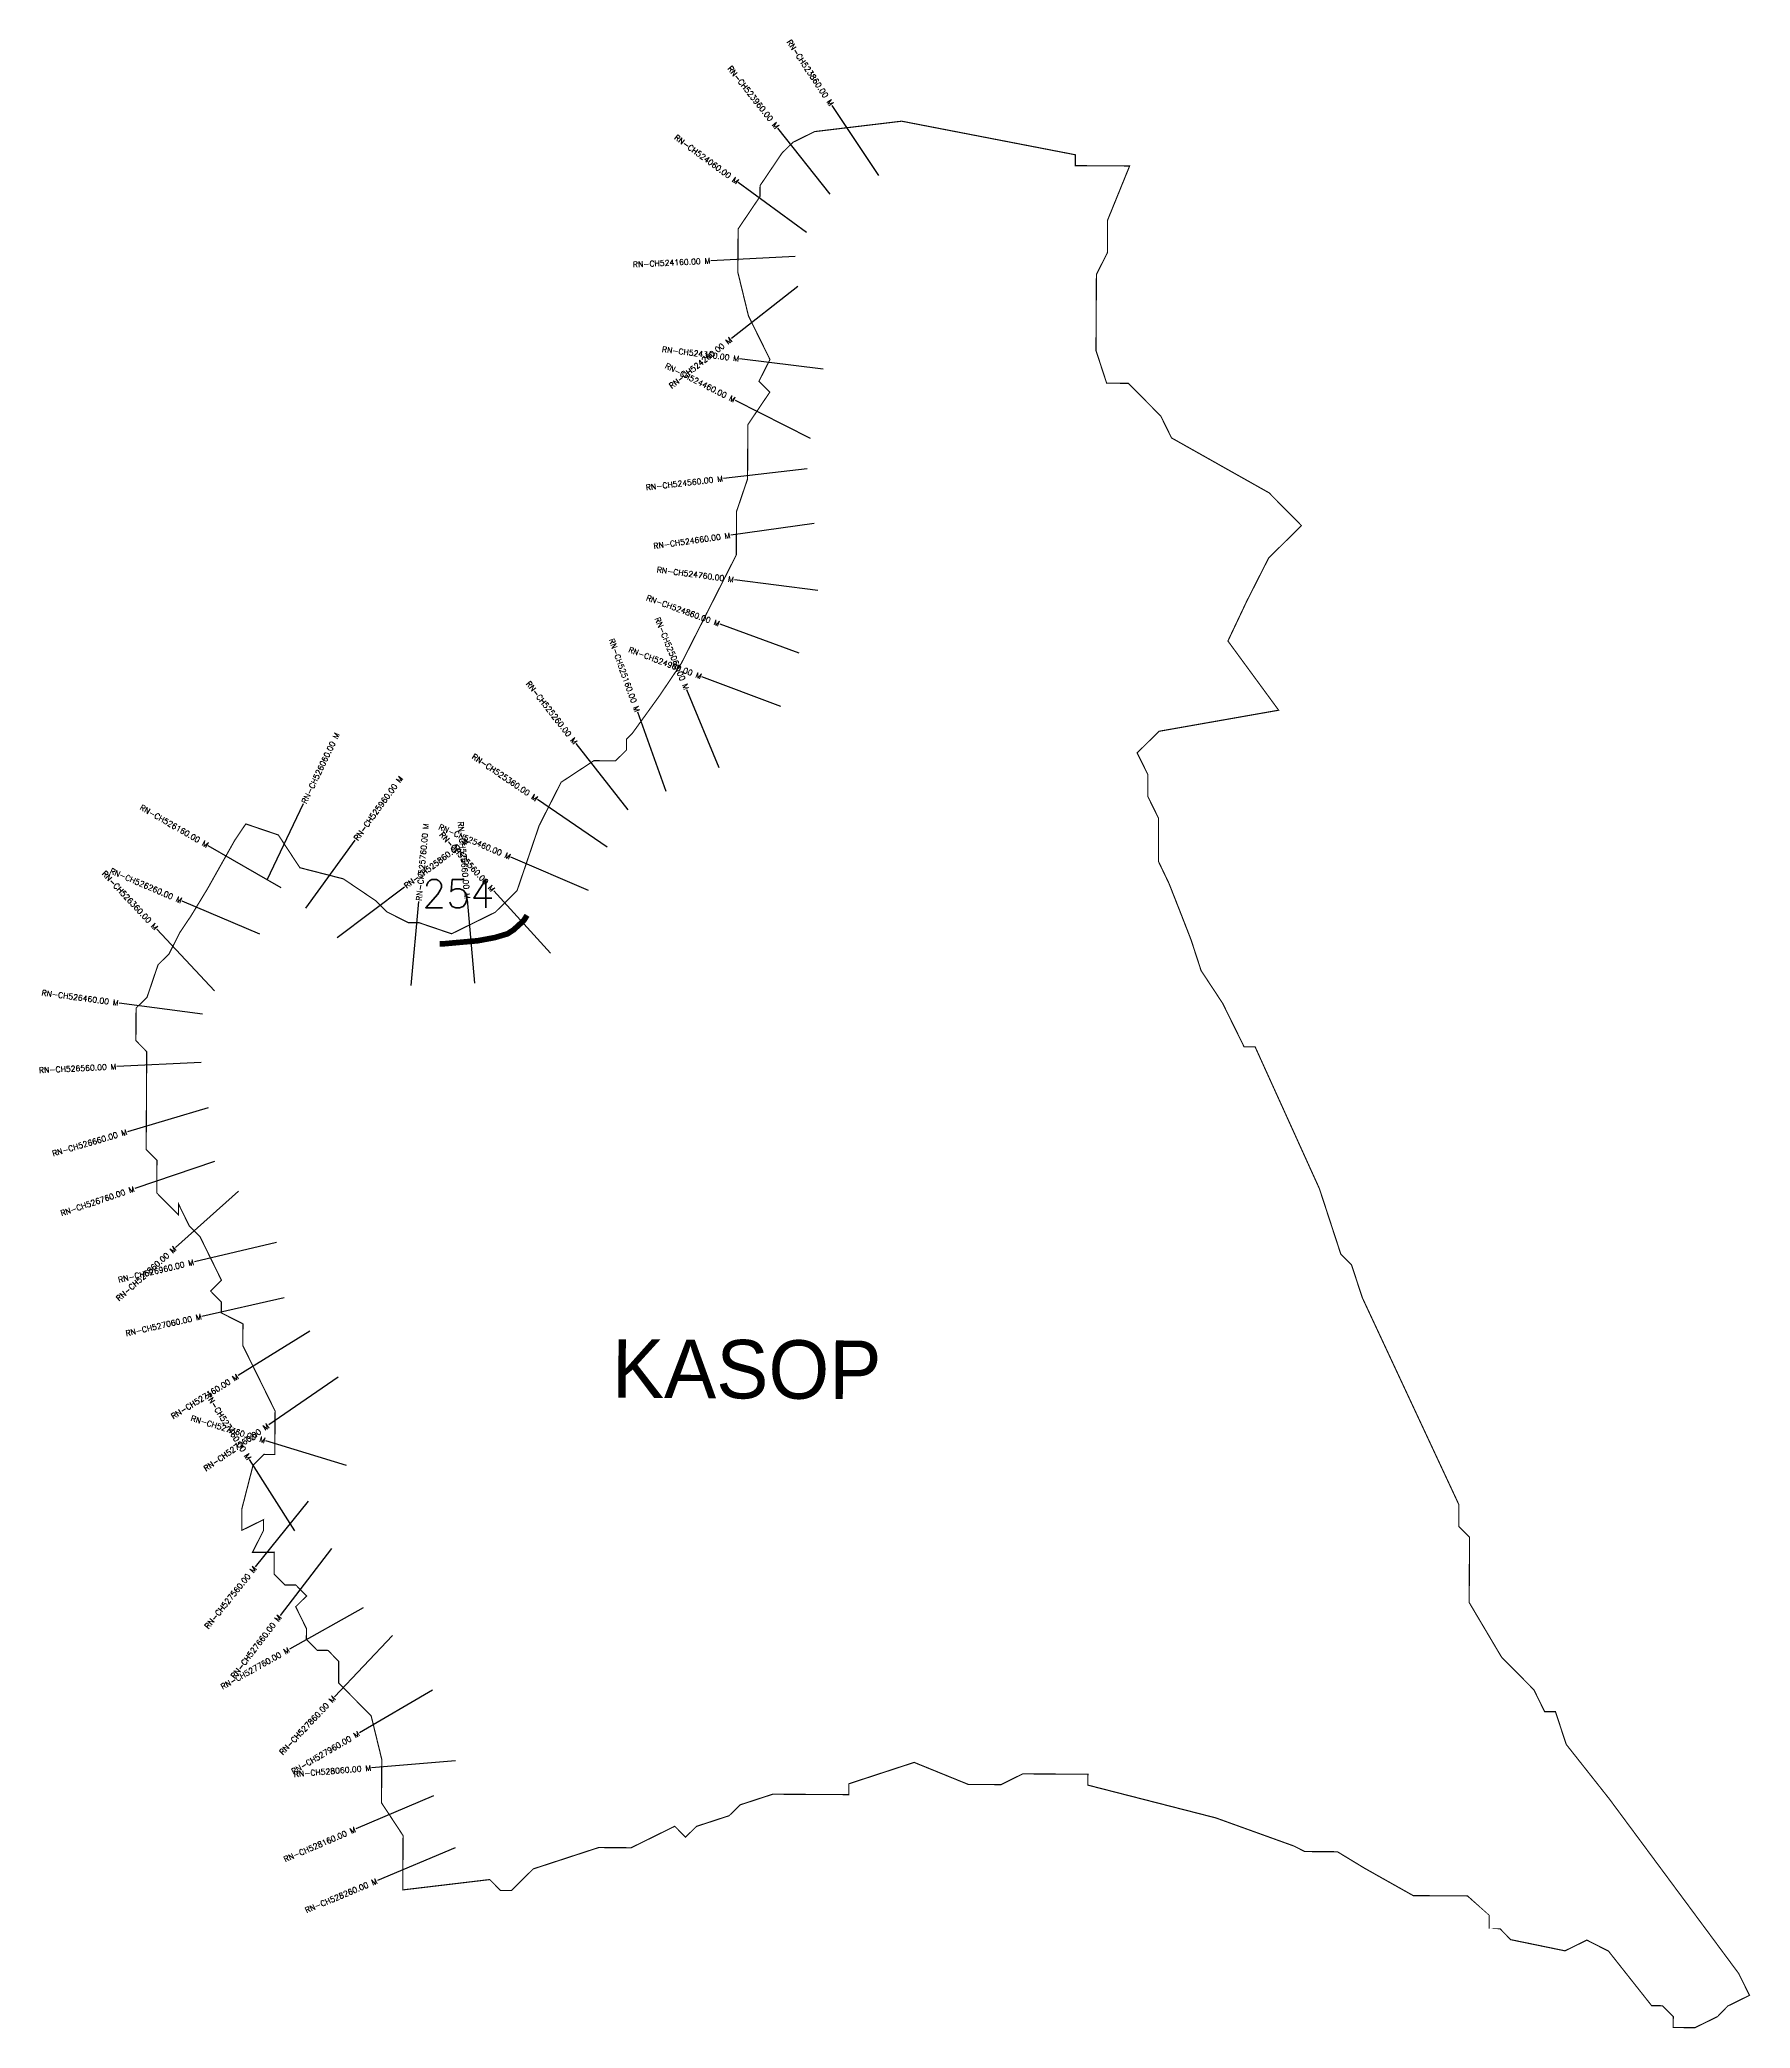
# Model space of a CAD drawing. Header units: metres. Extents: x 316875 to 319919, y 1873087 to 1876624.
import ezdxf
from ezdxf.enums import TextEntityAlignment as Align

# ---------------------------------------------------------------- set-up
doc = ezdxf.new("R2010")
doc.units = ezdxf.units.M
for name, color, linetype in [('ARTIFICIALLY PROTECTED', 4, 'Continuous'), ('CS', 134, 'Continuous'), ('CSMark', 6, 'Continuous'), ('VILLAGE NAME', 250, 'Continuous')]:
    doc.layers.add(name, color=color, linetype=linetype)
doc.styles.get("Standard").update_dxf_attribs({"font": 'simplex.shx'})

msp = doc.modelspace()

# ---------------------------------------------------------------- linework, layer by layer
at = {"color": 6, "const_width": 2, "flags": 128}
msp.add_lwpolyline([(318814.1356868989, 1876399.88855735), (318774.9043141943, 1876303.423785574), (318774.5765324662, 1876245.425343949), (318755.0447487741, 1876206.907533142), (318754.2797062205, 1876071.53917039), (318773.2654055535, 1876013.43157745), (318811.9503661172, 1876013.212947037), (318869.6210260137, 1875954.886723684), (318888.7158766621, 1875916.092611805), (319062.2227878371, 1875818.42553665), (319119.8934477337, 1875760.099313298), (319061.5672243808, 1875702.428653401), (319022.4453307734, 1875625.335361128), (318989.0481549746, 1875554.752928502), (319079.3509481165, 1875431.640775023), (318866.4520322657, 1875394.157790056), (318827.5484412893, 1875355.691459905), (318846.701618161, 1875316.955018686), (318846.4829877483, 1875278.270058122), (318865.5778383967, 1875239.475946243), (318865.5778383967, 1875162.37908638), (318884.2357560014, 1875123.369911678), (318903.3051121582, 1875074.933394988), (318923.3258556346, 1875023.583585873), (318941.3600037571, 1874968.360286136), (318979.7171825926, 1874910.143214099), (319017.9652101127, 1874832.612661), (319037.5187792925, 1874832.612661), (319151.8549684134, 1874580.482700227), (319189.8843655207, 1874464.267186565), (319209.0883674846, 1874444.786555747), (319228.132065259, 1874386.678635024), (319400.0512206671, 1874018.333160589), (319399.8325902544, 1873979.648200025), (319419.0369199999, 1873960.225567648), (319418.3813565436, 1873844.228684399), (319475.8913844691, 1873747.2171727), (319533.5620443657, 1873688.890949348), (319552.656895014, 1873650.096837468), (319571.9703760751, 1873649.987686153), (319591.0140738496, 1873591.879765431), (319667.7795843945, 1873494.759430199), (319898.0829615971, 1873184.084287878), (319917.2013562453, 1873145.359636307), (319878.3837003663, 1873126.19532535), (319860.3683422307, 1873107.511668171), (319820.1666283289, 1873087.838146515), (319781.4816677651, 1873088.056776927), (319781.5911468623, 1873107.42825643), (319762.3868171168, 1873126.850888807), (319743.0733360557, 1873126.960040122), (319666.2498270691, 1873224.080703136), (319627.7320162625, 1873243.612486828), (319588.9379043833, 1873224.51763618), (319492.3636535103, 1873244.377529382), (319473.1596515465, 1873263.8581602), (319453.7881720438, 1873263.967639297), (319453.7881720439, 1873283.391512436), (319415.4309932083, 1873322.184711334), (319318.8055894614, 1873322.730795694), (319232.0521338739, 1873371.564333271), (319183.8741597529, 1873400.807760933), (319125.8757181281, 1873401.135542661), (319106.5879773948, 1873410.930597619), (318967.4230869783, 1873461.057466263), (318739.8556712721, 1873519.317746692), (318739.9651503693, 1873538.689226195), (318623.9102686782, 1873539.345117433), (318585.1738274589, 1873520.191940561), (318527.1753858341, 1873520.51972229), (318430.7106140583, 1873559.751094994), (318314.495100396, 1873521.721697887), (318314.3859490806, 1873502.408216826), (318179.0175863284, 1873503.173259379), (318120.9099933881, 1873484.187560047), (318101.4870332298, 1873464.925231859), (318043.3794402896, 1873445.939532526), (318023.8988094715, 1873426.735530562), (318004.6944797259, 1873446.158162939), (317927.1059281857, 1873407.910463201), (317869.107486561, 1873408.238244929), (317752.8923006805, 1873370.266846263), (317713.9887097041, 1873331.800516112), (317694.675228643, 1873331.909667428), (317675.4708988974, 1873351.332299804), (317520.6799037687, 1873332.893012612), (317521.2263159096, 1873429.576414801), (317482.869137074, 1873487.793486838), (317483.3060701177, 1873565.105409524), (317464.429849882, 1873642.584481967), (317406.7011915438, 1873700.911033102), (317406.7011915438, 1873739.379820571), (317387.7154922109, 1873759.018626042), (317368.4020111499, 1873759.127777357), (317349.1396829627, 1873778.550737516), (317349.2491620599, 1873797.922217018), (317330.1539836298, 1873836.658330456), (317349.605779118, 1873855.891495531), (317330.3726140425, 1873875.34329102), (317311.0591329815, 1873875.452442335), (317291.7968047943, 1873894.875402493), (317292.0154352068, 1873933.560363057), (317253.2779397895, 1873933.560363057), (317272.9205845586, 1873972.354474936), (317273.0297358742, 1873991.667955997), (317234.2356239949, 1873972.573105349), (317234.4542544076, 1874011.258065913), (317254.262666954, 1874088.460509501), (317273.6856271122, 1874107.722837688), (317292.9991081732, 1874107.613686373), (317293.4360412169, 1874184.925609059), (317236.0931630485, 1874301.250274037), (317236.3117934612, 1874339.9352346), (317197.735984213, 1874359.467346074), (317197.8454633102, 1874378.838825576), (317178.6411335646, 1874398.261457953), (317198.0637659411, 1874417.465787699), (317159.8740646444, 1874495.054011457), (317140.6117364572, 1874514.476971615), (317121.5168858089, 1874553.271083495), (317121.4077344934, 1874533.957602433), (317082.9410765606, 1874572.803194968), (317083.2688582888, 1874630.801636593), (317064.064856325, 1874650.282267411), (317065.0482015095, 1874824.277592286), (317045.7862011041, 1874843.758550885), (317046.1139828322, 1874901.75699251), (317065.5946136504, 1874920.960994474), (317085.2358764396, 1874978.850284783), (317104.7165072578, 1874998.054286747), (317124.2486187315, 1875036.630095995), (317143.7549898775, 1875065.520001601), (317173.0274167603, 1875113.697811831), (317221.8319551175, 1875200.45143131), (317241.3383262628, 1875229.341336916), (317299.2276165721, 1875209.700074127), (317337.5844676259, 1875151.425003648), (317414.7872389962, 1875131.674589543), (317472.62504865, 1875092.661519469), (317491.8293783955, 1875073.238887093), (317530.4051876437, 1875053.706775619), (317549.7186687048, 1875053.597624304), (317607.6076312324, 1875033.898363073), (317685.1961827725, 1875072.146062811), (317724.0417753073, 1875110.612720744), (317763.3822993273, 1875226.390973581), (317802.5041929347, 1875303.484265854), (317860.7212649722, 1875341.841444689), (317899.4062255359, 1875341.622814277), (317918.8288579124, 1875360.827144022), (317918.9383370096, 1875380.198623525), (317928.6496531979, 1875389.800788398), (317977.3737116781, 1875457.182764482), (318016.38645397, 1875514.962575695), (318114.1626804402, 1875707.782967931), (318114.5999412656, 1875785.152889058), (318134.2412040548, 1875843.042179368), (318134.787288414, 1875939.667583114), (318173.8003584876, 1875997.505392768), (318154.5380303004, 1876016.928352926), (318174.1281402158, 1876055.503834393), (318135.8801126957, 1876133.034387491), (318117.00389246, 1876210.513459934), (318117.4408255037, 1876287.82538262), (318156.395569354, 1876345.605521614), (318156.5050484512, 1876364.977001116), (318195.5177907431, 1876422.756812328), (318214.9404231196, 1876441.961142074), (318253.7345349988, 1876461.055992723), (318408.5258579093, 1876479.553278356), (318717.5617638076, 1876419.806448993), (318717.4522847104, 1876400.434969491), (318814.1356868989, 1876399.88855735)], dxfattribs=at)
at = {"layer": 'ARTIFICIALLY PROTECTED', "const_width": 10, "flags": 128}
msp.add_lwpolyline([(317741.7750366724, 1875066.774683923), (317735.9412211386, 1875057.416615536), (317717.9320607196, 1875040.953663331), (317707.187277059, 1875033.911734115), (317684.7255397722, 1875027.210011777), (317653.9600108035, 1875021.515372428), (317616.225982892, 1875018.178048903), (317591.8256695279, 1875015.947280621), (317586.306299432, 1875015.864288978)], dxfattribs=at)
at = {"layer": 'CS'}
for p, q in [((318368.1281619121, 1876382.805693119), (318284.7532558563, 1876507.499819044)), ((318281.0948342749, 1876349.457797481), (318187.9928310963, 1876467.067393196)), ((318238.8464395314, 1876281.732150567), (318117.802787078, 1876370.323539543)), ((318218.7798245346, 1876238.635051896), (318068.9579260196, 1876231.327608746)), ((318223.6620675978, 1876185.381965198), (318105.6370686149, 1876092.807132683)), ((318268.8368665797, 1876038.183141589), (318119.9961766857, 1876056.796282966)), ((318246.4718249841, 1875914.9809777), (318112.6055697632, 1875982.655387288)), ((318240.3367985159, 1875861.179665646), (318091.3445538285, 1875843.821352853)), ((318253.0092909301, 1875763.821357436), (318104.4799163797, 1875742.868436501)), ((318259.4566467949, 1875644.447742203), (318110.712709954, 1875663.818887061)), ((318226.1744312566, 1875533.31930764), (318085.2400156872, 1875584.675811689)), ((318193.3399135161, 1875438.002040585), (318052.9954579935, 1875490.949503263)), ((318083.4655850899, 1875329.216377497), (318026.3314809966, 1875467.909182463)), ((317989.460247057, 1875286.763446596), (317938.7754423905, 1875427.940819343)), ((317921.6597704595, 1875254.237380174), (317829.020247785, 1875372.211609728)), ((317279.4471973446, 1875130.148649658), (317344.1917519225, 1875265.456235006)), ((317884.2727191379, 1875188.218261033), (317760.2821000374, 1875272.635832516)), ((317347.9701748424, 1875079.236744968), (317436.1659616024, 1875200.568946785)), ((317304.4454846998, 1875115.565584864), (317174.5329798427, 1875190.550523897)), ((317850.9272652913, 1875110.822643613), (317713.0767274005, 1875169.960019301)), ((317266.1078090149, 1875033.096964886), (317128.1512900266, 1875091.986682737)), ((317403.7739934291, 1875027.474851326), (317523.8492552808, 1875117.37441468)), ((317535.7339602327, 1874942.154433298), (317549.3047783463, 1875091.539281579)), ((317648.848980372, 1874945.770573789), (317635.6340648138, 1875095.187326554)), ((317783.7847244037, 1874999.537591751), (317682.5779361149, 1875110.249768156)), ((317185.7270985394, 1874932.697456281), (317083.1662358553, 1875042.156441502)), ((317164.5913277384, 1874890.906640833), (317015.908258781, 1874910.739568136)), ((317161.8925045948, 1874804.846817056), (317012.0624276769, 1874797.709026727)), ((317174.4921919188, 1874724.093474), (317030.592157488, 1874681.752240068)), ((317185.8338960357, 1874628.761357219), (317043.7577376968, 1874580.653507219)), ((317228.1443603522, 1874575.975132051), (317116.358376754, 1874475.955664591)), ((317295.7139009693, 1874484.84073566), (317149.7969521409, 1874450.080930646)), ((317309.5466573453, 1874386.302014284), (317163.2267536436, 1874353.279510128)), ((317355.4521934548, 1874326.964363485), (317228.0518286324, 1874247.786418051)), ((317405.7727679639, 1874245.282972065), (317282.2750218487, 1874160.14598419)), ((317328.7334125778, 1873971.927957669), (317248.0166523742, 1874098.358984804)), ((317420.439324774, 1874087.88269019), (317277.0273309661, 1874131.848586428)), ((317352.40101699, 1874024.387253866), (317258.2087480186, 1873907.649014775)), ((317393.7628772858, 1873940.179387527), (317302.4044493877, 1873821.210325784)), ((317450.0817302375, 1873834.597269563), (317319.2114004617, 1873761.296814009)), ((317502.178013544, 1873785.639160821), (317399.1450949052, 1873676.624401835)), ((317573.3091538427, 1873687.997985207), (317443.7222988307, 1873612.451661616)), ((317614.7732166145, 1873562.404224932), (317465.2821704959, 1873550.058086655)), ((317575.184005575, 1873500.381297392), (317437.2785875975, 1873441.372012593)), ((317613.9775288163, 1873407.596339299), (317475.6127840754, 1873349.672273378))]:
    msp.add_line(p, q, dxfattribs=at)

# ---------------------------------------------------------------- texts
at = {"insert": (317555.1038792538, 1875130.348162898), "char_height": 50, "attachment_point": 1}
msp.add_mtext_dynamic_manual_height_columns('254', width=84.3741295307409, gutter_width=1, heights=[74.18822369209585], dxfattribs=at)
at = {"layer": 'CSMark'}
for s, rotation, p in [('RN-CH523860.00 M', 303.768088743014, (318284.1974231492, 1876508.331113217)), ('RN-CH523960.00 M', 308.3658102455434, (318187.3721510752, 1876467.851457167)), ('RN-CH524060.00 M', 323.7997449447084, (318116.995829395, 1876370.914148803)), ('RN-CH524160.00 M', 2.792342920528519, (318067.9591133629, 1876231.278892459)), ('RN-CH524360.00 M', 352.8719305740164, (318119.0039054198, 1876056.920370575)), ('RN-CH524260.00 M', 38.10944208548392, (318104.8502352883, 1876092.189967133)), ('RN-CH524460.00 M', 333.1816919602441, (318111.7131280617, 1875983.106550019)), ('RN-CH524560.00 M', 6.645275563372808, (318090.3512721973, 1875843.705630768)), ('RN-CH524660.00 M', 8.029684909590644, (318103.4897205494, 1875742.728750362)), ('RN-CH524760.00 M', 352.5800451575311, (318109.7210837084, 1875663.948028026)), ('RN-CH524860.00 M', 339.978258592057, (318084.3004529168, 1875585.018188383)), ('RN-CH525060.00 M', 292.3890717611694, (318025.9505869693, 1875468.833801163)), ('RN-CH525160.00 M', 289.7489029900954, (317938.4375436928, 1875428.882001828)), ('RN-CH524960.00 M', 339.3301171769402, (318052.05982829, 1875491.302486348)), ('RN-CH525260.00 M', 308.1408529767724, (317828.4026509671, 1875372.998104591)), ('RN-CH525360.00 M', 325.7514637863917, (317759.45549591, 1875273.198616325)), ('RN-CH526160.00 M', 330.0066426147569, (317173.6668964771, 1875191.05042349)), ('RN-CH525660.00 M', 275.0542784958367, (317635.5459653768, 1875096.183438238)), ('RN-CH525460.00 M', 336.7808449776126, (317712.1577238146, 1875170.354268472)), ('RN-CH525560.00 M', 312.4317832826725, (317681.903224193, 1875110.987849331)), ('RN-CH526360.00 M', 313.136523806275, (317082.4824967707, 1875042.88616807)), ('RN-CH526260.00 M', 336.8837411480174, (317127.2315799, 1875092.379280856)), ('RN-CH526460.00 M', 352.4021314950206, (317014.9170383213, 1874910.871787651)), ('RN-CH526560.00 M', 2.727465059807663, (317011.0635604975, 1874797.661441459)), ('RN-CH526660.00 M', 16.39602445543909, (317029.6328239252, 1874681.469965175)), ('RN-CH526760.00 M', 18.70641252245836, (317042.8105633078, 1874580.332788219)), ('RN-CH526860.00 M', 41.82029214315401, (317115.6131368633, 1874475.288868141)), ('RN-CH526960.00 M', 13.39906526657679, (317148.8241724821, 1874449.849198612)), ('RN-CH527060.00 M', 12.71784499297489, (317162.2512876189, 1874353.0593601)), ('RN-CH527160.00 M', 31.86050308554555, (317227.2024928668, 1874247.258565082)), ('RN-CH527460.00 M', 302.5551887271039, (317247.4785406395, 1874099.201858318)), ('RN-CH527360.00 M', 342.9560019685971, (317276.0712510073, 1874132.141692403)), ('RN-CH527260.00 M', 34.58163798877558, (317281.4517035412, 1874159.578404271)), ('RN-CH527560.00 M', 51.10107471334616, (317257.5807995588, 1873906.870759848)), ('RN-CH527660.00 M', 52.4787096891528, (317301.7953932018, 1873820.417198706)), ('RN-CH527760.00 M', 29.25318250448364, (317318.3389315966, 1873760.808144305)), ('RN-CH527860.00 M', 46.61587873612469, (317398.458208781, 1873675.897636775)), ('RN-CH527960.00 M', 30.24125715416543, (317442.858386464, 1873611.948019458)), ('RN-CH528060.00 M', 4.72121839149616, (317464.2855635218, 1873549.975779066)), ('RN-CH528160.00 M', 23.16592631319531, (317436.3592181443, 1873440.978617361)), ('RN-CH528260.00 M', 22.71580067425319, (317474.6903524438, 1873349.286112939))]:
    msp.add_text(s, height=10, rotation=rotation, dxfattribs=at).set_placement(p, align=Align.MIDDLE_RIGHT)
for s, rotation, p in [('RN-CH526060.00 M', 64.42892829938482, (317344.6233822863, 1875266.358285574)), ('RN-CH525960.00 M', 53.98677939420386, (317436.7539335141, 1875201.377828131)), ('RN-CH525860.00 M', 36.82195771615272, (317524.6497570265, 1875117.973745102)), ('RN-CH525760.00 M', 84.80923157483628, (317549.3952504671, 1875092.535180567))]:
    msp.add_text(s, height=10, rotation=rotation, dxfattribs=at).set_placement(p, align=Align.MIDDLE_LEFT)
at = {"layer": 'VILLAGE NAME', "insert": (317893.3314331112, 1874312.671448079), "char_height": 104.0416438457374, "attachment_point": 1, "rotation": 359.6761928570305}
msp.add_mtext_dynamic_manual_height_columns('{\\fMangal|b0|i0|c0|p18;KASOP}', width=108.1697386338781, gutter_width=520.2082192286867, heights=[0], dxfattribs=at)

doc.saveas('drawing.dxf')
